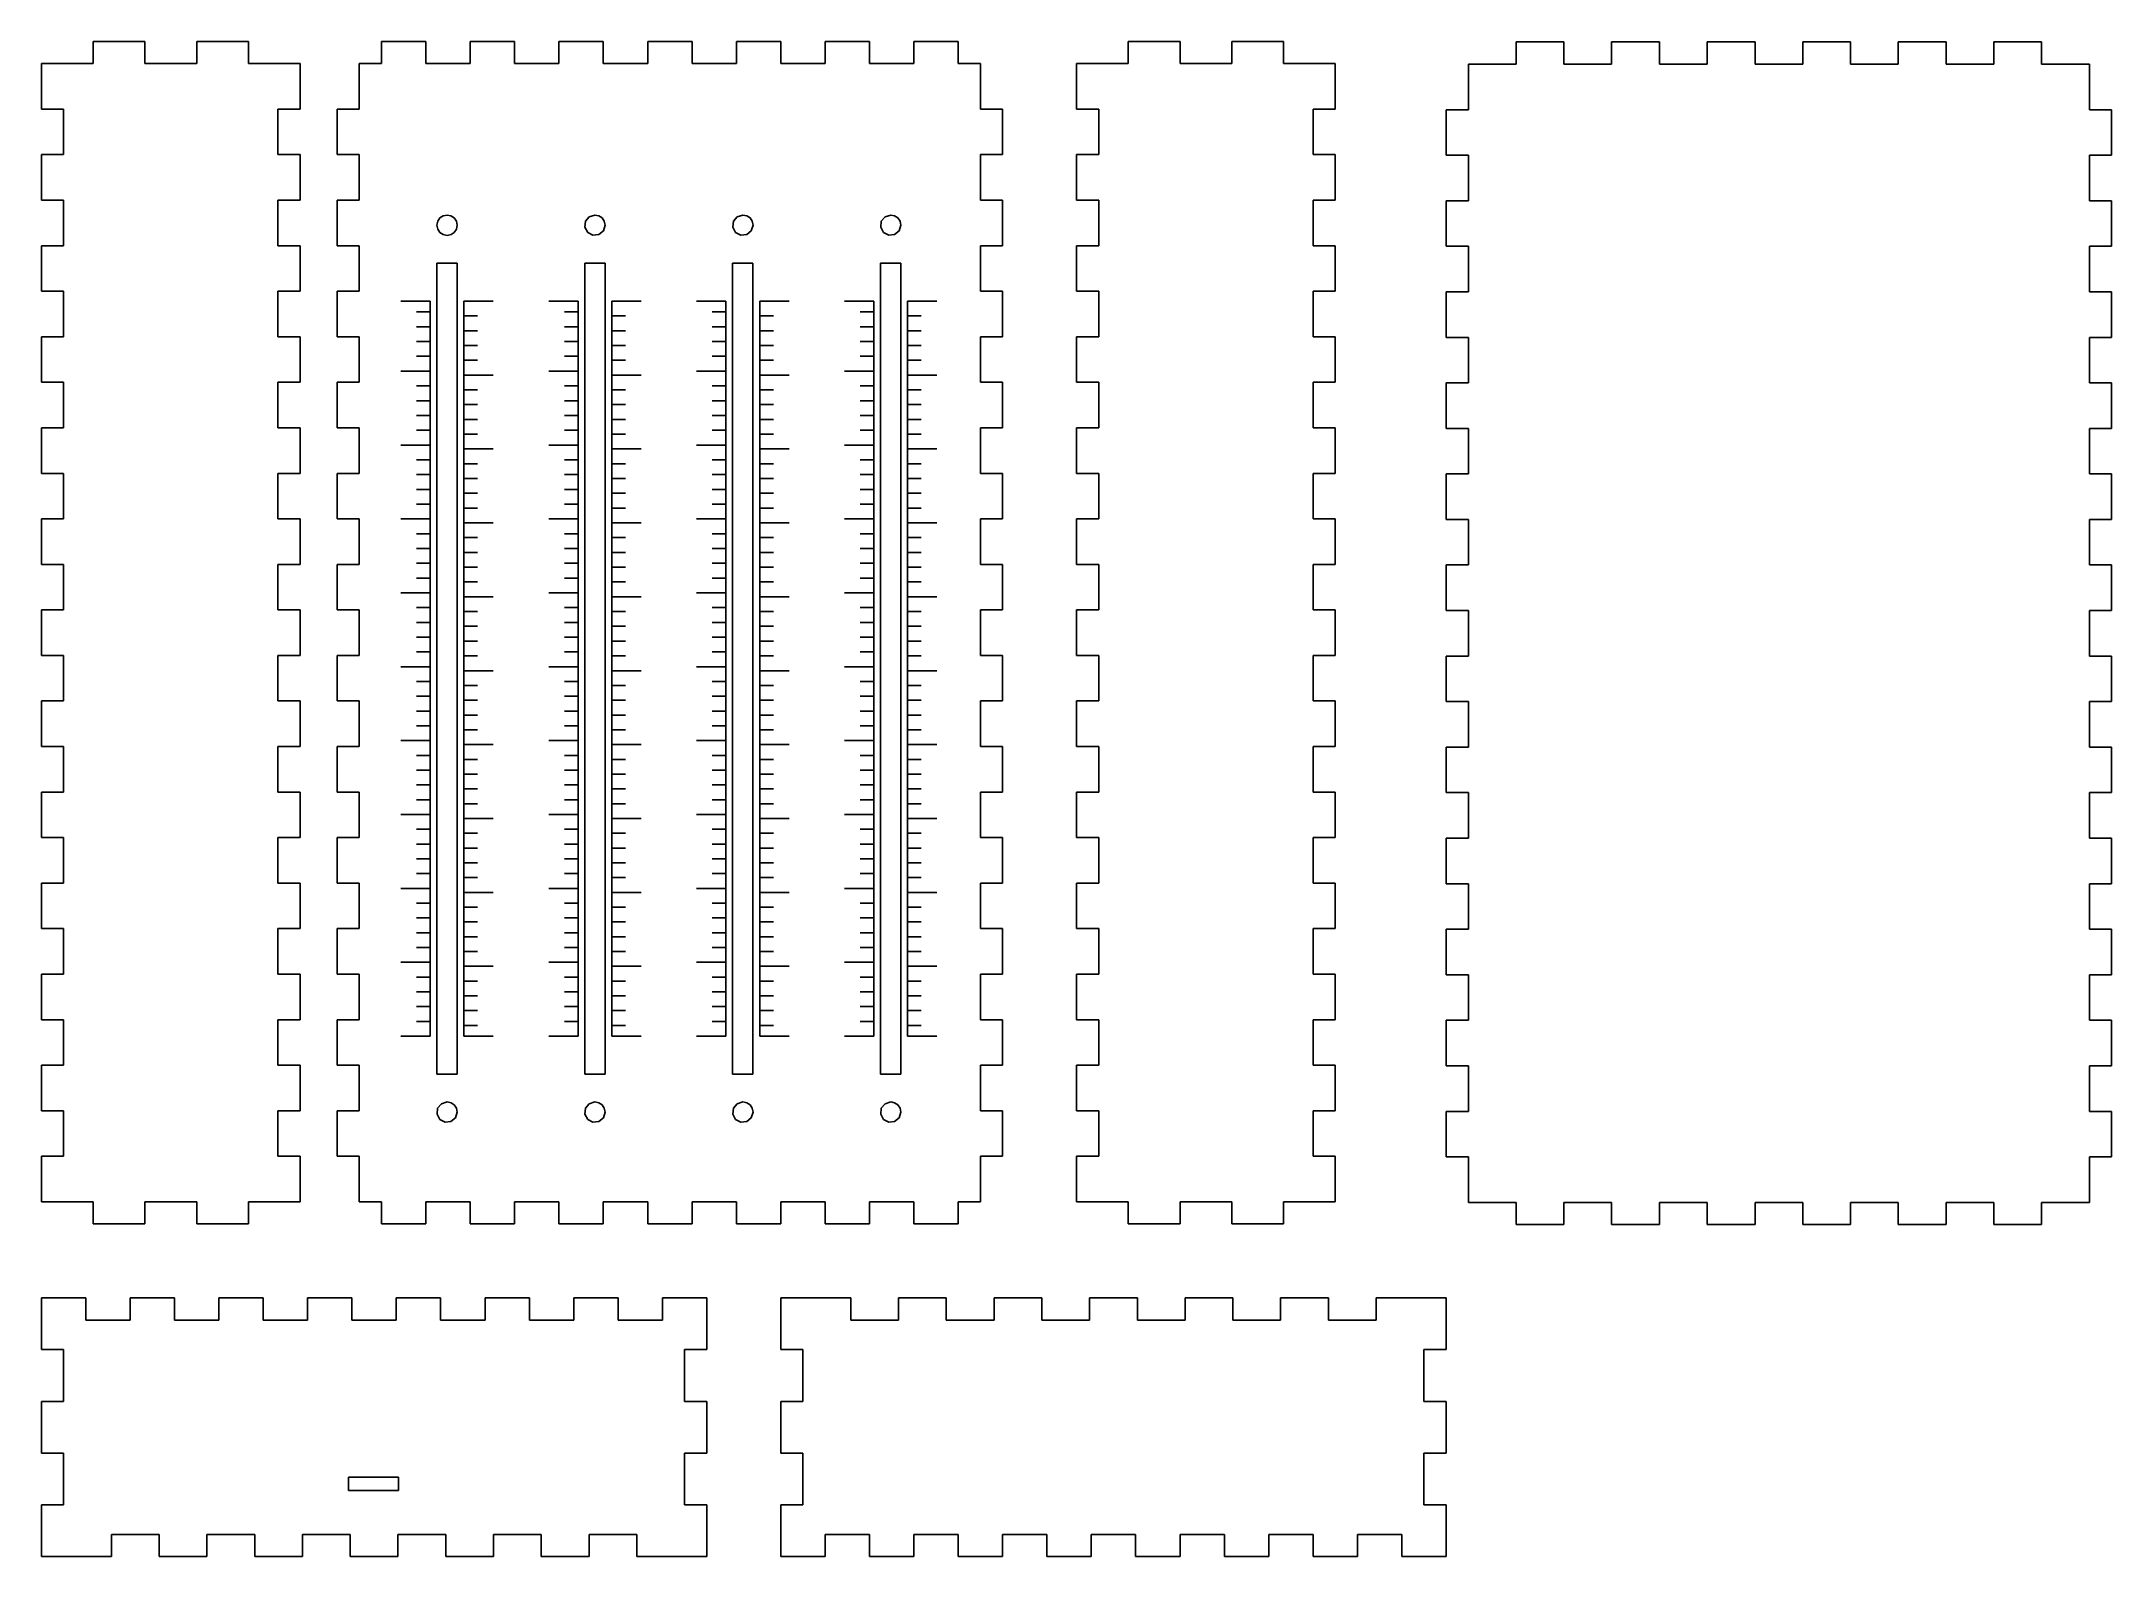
# Model space of a CAD drawing. Extents: x 0 to 280, y 5 to 210.
import ezdxf

# ---------------------------------------------------------------- set-up
doc = ezdxf.new("R2010")
doc.units = 0

msp = doc.modelspace()

# ---------------------------------------------------------------- linework, layer by layer
at = {"layer": 'Layer 1'}
for p, q in [((7.132282, 206.867713), (7.132282, 209.867708)), ((7.132282, 209.867708), (14.132275, 209.867708)), ((14.132275, 209.867708), (14.132275, 206.867713)), ((21.132265, 206.867713), (21.132265, 209.867708)), ((21.132265, 209.867708), (28.132256, 209.867708)), ((28.132256, 209.867708), (28.132256, 206.867713)), ((52.132228, 209.867708), (46.132234, 209.867708)), ((46.132234, 209.867708), (46.132234, 206.867713)), ((52.132228, 206.867713), (52.132228, 209.867708)), ((64.13221, 209.867708), (58.132219, 209.867708)), ((58.132219, 209.867708), (58.132219, 206.867713)), ((64.13221, 206.867713), (64.13221, 209.867708)), ((76.132195, 209.867708), (70.132201, 209.867708)), ((70.132201, 209.867708), (70.132201, 206.867713)), ((76.132195, 206.867713), (76.132195, 209.867708)), ((88.132179, 209.867708), (82.132188, 209.867708)), ((82.132188, 209.867708), (82.132188, 206.867713)), ((88.132179, 206.867713), (88.132179, 209.867708)), ((100.132164, 209.867708), (94.132173, 209.867708)), ((94.132173, 209.867708), (94.132173, 206.867713)), ((100.132164, 206.867713), (100.132164, 209.867708)), ((112.132149, 209.867708), (106.132158, 209.867708)), ((106.132158, 209.867708), (106.132158, 206.867713)), ((112.132149, 206.867713), (112.132149, 209.867708)), ((124.132133, 209.867708), (118.132142, 209.867708)), ((118.132142, 209.867708), (118.132142, 206.867713)), ((124.132133, 206.867713), (124.132133, 209.867708)), ((154.132102, 209.867708), (147.132109, 209.867708)), ((147.132109, 209.867708), (147.132109, 206.867713)), ((154.132102, 206.867713), (154.132102, 209.867708)), ((168.132083, 209.867708), (161.132092, 209.867708)), ((161.132092, 209.867708), (161.132092, 206.867713)), ((168.132083, 206.867713), (168.132083, 209.867708)), ((206.052036, 209.787963), (199.592044, 209.787963)), ((199.592044, 209.787963), (199.592044, 206.787968)), ((206.052036, 206.787968), (206.052036, 209.787963)), ((218.982019, 209.787963), (212.512028, 209.787963)), ((212.512028, 209.787963), (212.512028, 206.787968)), ((218.982019, 206.787968), (218.982019, 209.787963)), ((231.902007, 209.787963), (225.442012, 209.787963)), ((225.442012, 209.787963), (225.442012, 206.787968)), ((231.902007, 206.787968), (231.902007, 209.787963)), ((244.821992, 209.787963), (238.361986, 209.787963)), ((238.361986, 209.787963), (238.361986, 206.787968)), ((244.821992, 206.787968), (244.821992, 209.787963)), ((257.741976, 209.787963), (251.281971, 209.787963)), ((251.281971, 209.787963), (251.281971, 206.787968)), ((257.741976, 206.787968), (257.741976, 209.787963)), ((270.671954, 209.787963), (264.211957, 209.787963)), ((264.211957, 209.787963), (264.211957, 206.787968)), ((270.671954, 206.787968), (270.671954, 209.787963)), ((0.132292, 200.707721), (0.132292, 206.867713)), ((0.132292, 206.867713), (7.132282, 206.867713)), ((14.132275, 206.867713), (21.132265, 206.867713)), ((28.132256, 206.867713), (35.132246, 206.867713)), ((35.132246, 206.867713), (35.132246, 200.707721)), ((46.132234, 206.867713), (43.132239, 206.867713)), ((43.132239, 206.867713), (43.132239, 200.707721)), ((58.132219, 206.867713), (52.132228, 206.867713)), ((70.132201, 206.867713), (64.13221, 206.867713)), ((82.132188, 206.867713), (76.132195, 206.867713)), ((94.132173, 206.867713), (88.132179, 206.867713)), ((106.132158, 206.867713), (100.132164, 206.867713)), ((118.132142, 206.867713), (112.132149, 206.867713)), ((127.132129, 206.867713), (124.132133, 206.867713)), ((127.132129, 200.707721), (127.132129, 206.867713)), ((147.132109, 206.867713), (140.132118, 206.867713)), ((140.132118, 206.867713), (140.132118, 200.707721)), ((161.132092, 206.867713), (154.132102, 206.867713)), ((175.132073, 206.867713), (168.132083, 206.867713)), ((175.132073, 200.707721), (175.132073, 206.867713)), ((199.592044, 206.787968), (193.132051, 206.787968)), ((193.132051, 206.787968), (193.132051, 200.627975)), ((212.512028, 206.787968), (206.052036, 206.787968)), ((225.442012, 206.787968), (218.982019, 206.787968)), ((238.361986, 206.787968), (231.902007, 206.787968)), ((251.281971, 206.787968), (244.821992, 206.787968)), ((264.211957, 206.787968), (257.741976, 206.787968)), ((277.131934, 206.787968), (270.671954, 206.787968)), ((277.131934, 200.627975), (277.131934, 206.787968)), ((3.132287, 200.707721), (0.132292, 200.707721)), ((3.132287, 194.547728), (3.132287, 200.707721)), ((35.132246, 200.707721), (32.132251, 200.707721)), ((32.132251, 200.707721), (32.132251, 194.547728)), ((43.132239, 200.707721), (40.132243, 200.707721)), ((40.132243, 200.707721), (40.132243, 194.547728)), ((130.132127, 200.707721), (127.132129, 200.707721)), ((130.132127, 194.547728), (130.132127, 200.707721)), ((140.132118, 200.707721), (143.132114, 200.707721)), ((143.132114, 200.707721), (143.132114, 194.547728)), ((172.132077, 194.547728), (172.132077, 200.707721)), ((172.132077, 200.707721), (175.132073, 200.707721)), ((193.132051, 200.627975), (190.132056, 200.627975)), ((190.132056, 200.627975), (190.132056, 194.467983)), ((280.131934, 200.627975), (277.131934, 200.627975)), ((280.131934, 194.467983), (280.131934, 200.627975)), ((0.132292, 188.387736), (0.132292, 194.547728)), ((0.132292, 194.547728), (3.132287, 194.547728)), ((32.132251, 194.547728), (35.132246, 194.547728)), ((35.132246, 194.547728), (35.132246, 188.387736)), ((40.132243, 194.547728), (43.132239, 194.547728)), ((43.132239, 194.547728), (43.132239, 188.387736)), ((127.132129, 188.387736), (127.132129, 194.547728)), ((127.132129, 194.547728), (130.132127, 194.547728)), ((143.132114, 194.547728), (140.132118, 194.547728)), ((140.132118, 194.547728), (140.132118, 188.387736)), ((175.132073, 194.547728), (172.132077, 194.547728)), ((175.132073, 188.387736), (175.132073, 194.547728)), ((190.132056, 194.467983), (193.132051, 194.467983)), ((193.132051, 194.467983), (193.132051, 188.307991)), ((277.131934, 188.307991), (277.131934, 194.467983)), ((277.131934, 194.467983), (280.131934, 194.467983)), ((3.132287, 188.387736), (0.132292, 188.387736)), ((3.132287, 182.227744), (3.132287, 188.387736)), ((35.132246, 188.387736), (32.132251, 188.387736)), ((32.132251, 188.387736), (32.132251, 182.227744)), ((43.132239, 188.387736), (40.132243, 188.387736)), ((40.132243, 188.387736), (40.132243, 182.227744)), ((130.132127, 188.387736), (127.132129, 188.387736)), ((130.132127, 182.227744), (130.132127, 188.387736)), ((140.132118, 188.387736), (143.132114, 188.387736)), ((143.132114, 188.387736), (143.132114, 182.227744)), ((172.132077, 182.227744), (172.132077, 188.387736)), ((172.132077, 188.387736), (175.132073, 188.387736)), ((193.132051, 188.307991), (190.132056, 188.307991)), ((190.132056, 188.307991), (190.132056, 182.147998)), ((280.131934, 188.307991), (277.131934, 188.307991)), ((280.131934, 182.147998), (280.131934, 188.307991)), ((53.729827, 185.536578), (53.621503, 185.000031)), ((53.621503, 185.000031), (53.729827, 184.463485)), ((54.025236, 185.974727), (53.729827, 185.536578)), ((54.463385, 186.270136), (54.025236, 185.974727)), ((54.999932, 186.37846), (54.463385, 186.270136)), ((55.527434, 186.273533), (54.999932, 186.37846)), ((54.999932, 186.37846), (54.999932, 186.37846)), ((55.974628, 185.974727), (55.527434, 186.273533)), ((56.273434, 185.527533), (55.974628, 185.974727)), ((56.270037, 184.463485), (56.37836, 185.000031)), ((56.37836, 185.000031), (56.273434, 185.527533)), ((73.726404, 185.527533), (73.647964, 184.731113)), ((74.234092, 186.146153), (73.726404, 185.527533)), ((74.999906, 186.37846), (74.234092, 186.146153)), ((75.536453, 186.270136), (74.999906, 186.37846)), ((74.999906, 186.37846), (74.999906, 186.37846)), ((75.974602, 185.974727), (75.536453, 186.270136)), ((76.270011, 185.536578), (75.974602, 185.974727)), ((76.146028, 184.234217), (76.378335, 185.000031)), ((76.378335, 185.000031), (76.270011, 185.536578)), ((93.726376, 185.527533), (93.647936, 184.731113)), ((94.234064, 186.146153), (93.726376, 185.527533)), ((94.999878, 186.37846), (94.234064, 186.146153)), ((95.52738, 186.273533), (94.999878, 186.37846)), ((94.999878, 186.37846), (94.999878, 186.37846)), ((95.974574, 185.974727), (95.52738, 186.273533)), ((96.27338, 185.527533), (95.974574, 185.974727)), ((96.146, 184.234217), (96.378307, 185.000031)), ((96.378307, 185.000031), (96.27338, 185.527533)), ((113.726351, 185.527533), (113.64791, 184.731113)), ((114.234039, 186.146153), (113.726351, 185.527533)), ((114.999853, 186.37846), (114.234039, 186.146153)), ((115.527354, 186.273533), (114.999853, 186.37846)), ((114.999853, 186.37846), (114.999853, 186.37846)), ((115.974549, 185.974727), (115.527354, 186.273533)), ((116.273355, 185.527533), (115.974549, 185.974727)), ((116.145974, 184.234217), (116.378281, 185.000031)), ((116.378281, 185.000031), (116.273355, 185.527533)), ((0.132292, 176.067751), (0.132292, 182.227744)), ((0.132292, 182.227744), (3.132287, 182.227744)), ((32.132251, 182.227744), (35.132246, 182.227744)), ((35.132246, 182.227744), (35.132246, 176.067751)), ((40.132243, 182.227744), (43.132239, 182.227744)), ((43.132239, 182.227744), (43.132239, 176.067751)), ((53.729827, 184.463485), (54.025236, 184.025335)), ((54.025236, 184.025335), (54.463385, 183.729926)), ((54.463385, 183.729926), (54.999932, 183.621603)), ((54.999932, 183.621603), (55.536478, 183.729926)), ((55.536478, 183.729926), (55.974628, 184.025335)), ((55.974628, 184.025335), (56.270037, 184.463485)), ((73.647964, 184.731113), (74.02521, 184.025335)), ((74.02521, 184.025335), (74.730988, 183.648089)), ((74.730988, 183.648089), (75.527408, 183.726529)), ((75.527408, 183.726529), (76.146028, 184.234217)), ((93.647936, 184.731113), (94.025182, 184.025335)), ((94.025182, 184.025335), (94.73096, 183.648089)), ((94.73096, 183.648089), (95.52738, 183.726529)), ((95.52738, 183.726529), (96.146, 184.234217)), ((113.64791, 184.731113), (114.025157, 184.025335)), ((114.025157, 184.025335), (114.730935, 183.648089)), ((114.730935, 183.648089), (115.527354, 183.726529)), ((115.527354, 183.726529), (116.145974, 184.234217)), ((127.132129, 176.067751), (127.132129, 182.227744)), ((127.132129, 182.227744), (130.132127, 182.227744)), ((143.132114, 182.227744), (140.132118, 182.227744)), ((140.132118, 182.227744), (140.132118, 176.067751)), ((175.132073, 182.227744), (172.132077, 182.227744)), ((175.132073, 176.067751), (175.132073, 182.227744)), ((190.132056, 182.147998), (193.132051, 182.147998)), ((193.132051, 182.147998), (193.132051, 175.988006)), ((277.131934, 175.988006), (277.131934, 182.147998)), ((277.131934, 182.147998), (280.131934, 182.147998)), ((53.626384, 179.87359), (56.373485, 179.87359)), ((53.626384, 70.126623), (53.626384, 179.87359)), ((56.373485, 179.87359), (56.373485, 70.126623)), ((73.626355, 179.87359), (76.373457, 179.87359)), ((73.626355, 70.126623), (73.626355, 179.87359)), ((76.373457, 179.87359), (76.373457, 70.126623)), ((93.62633, 179.87359), (96.373432, 179.87359)), ((93.62633, 70.126623), (93.62633, 179.87359)), ((96.373432, 179.87359), (96.373432, 70.126623)), ((113.626302, 179.87359), (116.373404, 179.87359)), ((113.626302, 70.126623), (113.626302, 179.87359)), ((116.373404, 179.87359), (116.373404, 70.126623)), ((3.132287, 176.067751), (0.132292, 176.067751)), ((3.132287, 169.907759), (3.132287, 176.067751)), ((35.132246, 176.067751), (32.132251, 176.067751)), ((32.132251, 176.067751), (32.132251, 169.907759)), ((43.132239, 176.067751), (40.132243, 176.067751)), ((40.132243, 176.067751), (40.132243, 169.907759)), ((52.719894, 174.717219), (48.750234, 174.717219)), ((52.719894, 75.282761), (52.719894, 174.717219)), ((57.284426, 174.716939), (57.284426, 75.282481)), ((57.284426, 174.716939), (61.254086, 174.716939)), ((72.719894, 174.717219), (68.750234, 174.717219)), ((72.719894, 75.282761), (72.719894, 174.717219)), ((77.284406, 174.716939), (77.284406, 75.282481)), ((77.284406, 174.716939), (81.254066, 174.716939)), ((92.719894, 174.717219), (88.750234, 174.717219)), ((92.719894, 75.282761), (92.719894, 174.717219)), ((97.284506, 174.716939), (97.284506, 75.282481)), ((97.284506, 174.716939), (101.254166, 174.716939)), ((112.719894, 174.717219), (108.750234, 174.717219)), ((112.719894, 75.282761), (112.719894, 174.717219)), ((117.284306, 174.716939), (117.284306, 75.282481)), ((117.284306, 174.716939), (121.253966, 174.716939)), ((130.132127, 176.067751), (127.132129, 176.067751)), ((130.132127, 169.907759), (130.132127, 176.067751)), ((140.132118, 176.067751), (143.132114, 176.067751)), ((143.132114, 176.067751), (143.132114, 169.907759)), ((172.132077, 169.907759), (172.132077, 176.067751)), ((172.132077, 176.067751), (175.132073, 176.067751)), ((193.132051, 175.988006), (190.132056, 175.988006)), ((190.132056, 175.988006), (190.132056, 169.828014)), ((280.131934, 175.988006), (277.131934, 175.988006)), ((280.131934, 169.828014), (280.131934, 175.988006)), ((52.719894, 173.25636), (50.867386, 173.25636)), ((52.719894, 171.256899), (50.867386, 171.256899)), ((57.284426, 172.717478), (59.136934, 172.717478)), ((72.719894, 173.25636), (70.867386, 173.25636)), ((72.719894, 171.256899), (70.867386, 171.256899)), ((77.284406, 172.717478), (79.136914, 172.717478)), ((92.719894, 173.25636), (90.867386, 173.25636)), ((92.719894, 171.256899), (90.867386, 171.256899)), ((97.284506, 172.717478), (99.137014, 172.717478)), ((112.719894, 173.25636), (110.867386, 173.25636)), ((112.719894, 171.256899), (110.867386, 171.256899)), ((117.284306, 172.717478), (119.136814, 172.717478)), ((0.132292, 163.747767), (0.132292, 169.907759)), ((0.132292, 169.907759), (3.132287, 169.907759)), ((32.132251, 169.907759), (35.132246, 169.907759)), ((35.132246, 169.907759), (35.132246, 163.747767)), ((40.132243, 169.907759), (43.132239, 169.907759)), ((43.132239, 169.907759), (43.132239, 163.747767)), ((52.719894, 169.257438), (50.867386, 169.257438)), ((57.284426, 170.718016), (59.136934, 170.718016)), ((57.284426, 168.718555), (59.136934, 168.718555)), ((72.719894, 169.257438), (70.867386, 169.257438)), ((77.284406, 170.718016), (79.136914, 170.718016)), ((77.284406, 168.718555), (79.136914, 168.718555)), ((92.719894, 169.257438), (90.867386, 169.257438)), ((97.284506, 170.718016), (99.137014, 170.718016)), ((97.284506, 168.718555), (99.137014, 168.718555)), ((112.719894, 169.257438), (110.867386, 169.257438)), ((117.284306, 170.718016), (119.136814, 170.718016)), ((117.284306, 168.718555), (119.136814, 168.718555)), ((127.132129, 163.747767), (127.132129, 169.907759)), ((127.132129, 169.907759), (130.132127, 169.907759)), ((143.132114, 169.907759), (140.132118, 169.907759)), ((140.132118, 169.907759), (140.132118, 163.747767)), ((175.132073, 169.907759), (172.132077, 169.907759)), ((175.132073, 163.747767), (175.132073, 169.907759)), ((190.132056, 169.828014), (193.132051, 169.828014)), ((193.132051, 169.828014), (193.132051, 163.668022)), ((277.131934, 163.668022), (277.131934, 169.828014)), ((277.131934, 169.828014), (280.131934, 169.828014)), ((52.719894, 165.258515), (48.750234, 165.258515)), ((52.719894, 167.257976), (50.867386, 167.257976)), ((57.284426, 166.719094), (59.136934, 166.719094)), ((72.719894, 165.258515), (68.750234, 165.258515)), ((72.719894, 167.257976), (70.867386, 167.257976)), ((77.284406, 166.719094), (79.136914, 166.719094)), ((92.719894, 165.258515), (88.750234, 165.258515)), ((92.719894, 167.257976), (90.867386, 167.257976)), ((97.284506, 166.719094), (99.137014, 166.719094)), ((112.719894, 165.258515), (108.750234, 165.258515)), ((112.719894, 167.257976), (110.867386, 167.257976)), ((117.284306, 166.719094), (119.136814, 166.719094)), ((3.132287, 163.747767), (0.132292, 163.747767)), ((3.132287, 157.587775), (3.132287, 163.747767)), ((35.132246, 163.747767), (32.132251, 163.747767)), ((32.132251, 163.747767), (32.132251, 157.587775)), ((43.132239, 163.747767), (40.132243, 163.747767)), ((40.132243, 163.747767), (40.132243, 157.587775)), ((52.719894, 163.259054), (50.867386, 163.259054)), ((57.284426, 164.719633), (61.254086, 164.719633)), ((57.284426, 162.720172), (59.136934, 162.720172)), ((72.719894, 163.259054), (70.867386, 163.259054)), ((77.284406, 164.719633), (81.254066, 164.719633)), ((77.284406, 162.720172), (79.136914, 162.720172)), ((92.719894, 163.259054), (90.867386, 163.259054)), ((97.284506, 164.719633), (101.254166, 164.719633)), ((97.284506, 162.720172), (99.137014, 162.720172)), ((112.719894, 163.259054), (110.867386, 163.259054)), ((117.284306, 164.719633), (121.253966, 164.719633)), ((117.284306, 162.720172), (119.136814, 162.720172)), ((130.132127, 163.747767), (127.132129, 163.747767)), ((130.132127, 157.587775), (130.132127, 163.747767)), ((140.132118, 163.747767), (143.132114, 163.747767)), ((143.132114, 163.747767), (143.132114, 157.587775)), ((172.132077, 157.587775), (172.132077, 163.747767)), ((172.132077, 163.747767), (175.132073, 163.747767)), ((193.132051, 163.668022), (190.132056, 163.668022)), ((190.132056, 163.668022), (190.132056, 157.508029)), ((280.131934, 163.668022), (277.131934, 163.668022)), ((280.131934, 157.508029), (280.131934, 163.668022)), ((52.719894, 161.259593), (50.867386, 161.259593)), ((57.284426, 160.72071), (59.136934, 160.72071)), ((72.719894, 161.259593), (70.867386, 161.259593)), ((77.284406, 160.72071), (79.136914, 160.72071)), ((92.719894, 161.259593), (90.867386, 161.259593)), ((97.284506, 160.72071), (99.137014, 160.72071)), ((112.719894, 161.259593), (110.867386, 161.259593)), ((117.284306, 160.72071), (119.136814, 160.72071)), ((0.132292, 151.427782), (0.132292, 157.587775)), ((0.132292, 157.587775), (3.132287, 157.587775)), ((32.132251, 157.587775), (35.132246, 157.587775)), ((35.132246, 157.587775), (35.132246, 151.427782)), ((40.132243, 157.587775), (43.132239, 157.587775)), ((43.132239, 157.587775), (43.132239, 151.427782)), ((52.719894, 159.260132), (50.867386, 159.260132)), ((52.719894, 157.26067), (50.867386, 157.26067)), ((57.284426, 158.721249), (59.136934, 158.721249)), ((72.719894, 159.260132), (70.867386, 159.260132)), ((72.719894, 157.26067), (70.867386, 157.26067)), ((77.284406, 158.721249), (79.136914, 158.721249)), ((92.719894, 159.260132), (90.867386, 159.260132)), ((92.719894, 157.26067), (90.867386, 157.26067)), ((97.284506, 158.721249), (99.137014, 158.721249)), ((112.719894, 159.260132), (110.867386, 159.260132)), ((112.719894, 157.26067), (110.867386, 157.26067)), ((117.284306, 158.721249), (119.136814, 158.721249)), ((127.132129, 151.427782), (127.132129, 157.587775)), ((127.132129, 157.587775), (130.132127, 157.587775)), ((143.132114, 157.587775), (140.132118, 157.587775)), ((140.132118, 157.587775), (140.132118, 151.427782)), ((175.132073, 157.587775), (172.132077, 157.587775)), ((175.132073, 151.427782), (175.132073, 157.587775)), ((190.132056, 157.508029), (193.132051, 157.508029)), ((193.132051, 157.508029), (193.132051, 151.348037)), ((277.131934, 151.348037), (277.131934, 157.508029)), ((277.131934, 157.508029), (280.131934, 157.508029)), ((52.719894, 155.261209), (48.750234, 155.261209)), ((57.284426, 156.721788), (59.136934, 156.721788)), ((57.284426, 154.722327), (61.254086, 154.722327)), ((72.719894, 155.261209), (68.750234, 155.261209)), ((77.284406, 156.721788), (79.136914, 156.721788)), ((77.284406, 154.722327), (81.254066, 154.722327)), ((92.719894, 155.261209), (88.750234, 155.261209)), ((97.284506, 156.721788), (99.137014, 156.721788)), ((97.284506, 154.722327), (101.254166, 154.722327)), ((112.719894, 155.261209), (108.750234, 155.261209)), ((117.284306, 156.721788), (119.136814, 156.721788)), ((117.284306, 154.722327), (121.253966, 154.722327)), ((3.132287, 151.427782), (0.132292, 151.427782)), ((3.132287, 145.26779), (3.132287, 151.427782)), ((35.132246, 151.427782), (32.132251, 151.427782)), ((32.132251, 151.427782), (32.132251, 145.26779)), ((43.132239, 151.427782), (40.132243, 151.427782)), ((40.132243, 151.427782), (40.132243, 145.26779)), ((52.719894, 153.261748), (50.867386, 153.261748)), ((52.719894, 151.262287), (50.867386, 151.262287)), ((57.284426, 152.722866), (59.136934, 152.722866)), ((72.719894, 153.261748), (70.867386, 153.261748)), ((72.719894, 151.262287), (70.867386, 151.262287)), ((77.284406, 152.722866), (79.136914, 152.722866)), ((92.719894, 153.261748), (90.867386, 153.261748)), ((92.719894, 151.262287), (90.867386, 151.262287)), ((97.284506, 152.722866), (99.137014, 152.722866)), ((112.719894, 153.261748), (110.867386, 153.261748)), ((112.719894, 151.262287), (110.867386, 151.262287)), ((117.284306, 152.722866), (119.136814, 152.722866)), ((130.132127, 151.427782), (127.132129, 151.427782)), ((130.132127, 145.26779), (130.132127, 151.427782)), ((140.132118, 151.427782), (143.132114, 151.427782)), ((143.132114, 151.427782), (143.132114, 145.26779)), ((172.132077, 145.26779), (172.132077, 151.427782)), ((172.132077, 151.427782), (175.132073, 151.427782)), ((193.132051, 151.348037), (190.132056, 151.348037)), ((190.132056, 151.348037), (190.132056, 145.188045)), ((280.131934, 151.348037), (277.131934, 151.348037)), ((280.131934, 145.188045), (280.131934, 151.348037)), ((52.719894, 149.262826), (50.867386, 149.262826)), ((57.284426, 150.723404), (59.136934, 150.723404)), ((57.284426, 148.723943), (59.136934, 148.723943)), ((72.719894, 149.262826), (70.867386, 149.262826)), ((77.284406, 150.723404), (79.136914, 150.723404)), ((77.284406, 148.723943), (79.136914, 148.723943)), ((92.719894, 149.262826), (90.867386, 149.262826)), ((97.284506, 150.723404), (99.137014, 150.723404)), ((97.284506, 148.723943), (99.137014, 148.723943)), ((112.719894, 149.262826), (110.867386, 149.262826)), ((117.284306, 150.723404), (119.136814, 150.723404)), ((117.284306, 148.723943), (119.136814, 148.723943)), ((52.719894, 147.263364), (50.867386, 147.263364)), ((57.284426, 146.724482), (59.136934, 146.724482)), ((72.719894, 147.263364), (70.867386, 147.263364)), ((77.284406, 146.724482), (79.136914, 146.724482)), ((92.719894, 147.263364), (90.867386, 147.263364)), ((97.284506, 146.724482), (99.137014, 146.724482)), ((112.719894, 147.263364), (110.867386, 147.263364)), ((117.284306, 146.724482), (119.136814, 146.724482)), ((0.132292, 139.107798), (0.132292, 145.26779)), ((0.132292, 145.26779), (3.132287, 145.26779)), ((32.132251, 145.26779), (35.132246, 145.26779)), ((35.132246, 145.26779), (35.132246, 139.107798)), ((40.132243, 145.26779), (43.132239, 145.26779)), ((43.132239, 145.26779), (43.132239, 139.107798)), ((52.719894, 145.263903), (48.750234, 145.263903)), ((52.719894, 143.264442), (50.867386, 143.264442)), ((57.284426, 144.725021), (61.254086, 144.725021)), ((72.719894, 145.263903), (68.750234, 145.263903)), ((72.719894, 143.264442), (70.867386, 143.264442)), ((77.284406, 144.725021), (81.254066, 144.725021)), ((92.719894, 145.263903), (88.750234, 145.263903)), ((92.719894, 143.264442), (90.867386, 143.264442)), ((97.284506, 144.725021), (101.254166, 144.725021)), ((112.719894, 145.263903), (108.750234, 145.263903)), ((112.719894, 143.264442), (110.867386, 143.264442)), ((117.284306, 144.725021), (121.253966, 144.725021)), ((127.132129, 139.107798), (127.132129, 145.26779)), ((127.132129, 145.26779), (130.132127, 145.26779)), ((143.132114, 145.26779), (140.132118, 145.26779)), ((140.132118, 145.26779), (140.132118, 139.107798)), ((175.132073, 145.26779), (172.132077, 145.26779)), ((175.132073, 139.107798), (175.132073, 145.26779)), ((190.132056, 145.188045), (193.132051, 145.188045)), ((193.132051, 145.188045), (193.132051, 139.028052)), ((277.131934, 139.028052), (277.131934, 145.188045)), ((277.131934, 145.188045), (280.131934, 145.188045)), ((52.719894, 141.264981), (50.867386, 141.264981)), ((57.284426, 142.72556), (59.136934, 142.72556)), ((57.284426, 140.726098), (59.136934, 140.726098)), ((72.719894, 141.264981), (70.867386, 141.264981)), ((77.284406, 142.72556), (79.136914, 142.72556)), ((77.284406, 140.726098), (79.136914, 140.726098)), ((92.719894, 141.264981), (90.867386, 141.264981)), ((97.284506, 142.72556), (99.137014, 142.72556)), ((97.284506, 140.726098), (99.137014, 140.726098)), ((112.719894, 141.264981), (110.867386, 141.264981)), ((117.284306, 142.72556), (119.136814, 142.72556)), ((117.284306, 140.726098), (119.136814, 140.726098)), ((3.132287, 139.107798), (0.132292, 139.107798)), ((3.132287, 132.947805), (3.132287, 139.107798)), ((35.132246, 139.107798), (32.132251, 139.107798)), ((32.132251, 139.107798), (32.132251, 132.947805)), ((43.132239, 139.107798), (40.132243, 139.107798)), ((40.132243, 139.107798), (40.132243, 132.947805)), ((52.719894, 139.26552), (50.867386, 139.26552)), ((52.719894, 137.266058), (50.867386, 137.266058)), ((57.284426, 138.726637), (59.136934, 138.726637)), ((72.719894, 139.26552), (70.867386, 139.26552)), ((72.719894, 137.266058), (70.867386, 137.266058)), ((77.284406, 138.726637), (79.136914, 138.726637)), ((92.719894, 139.26552), (90.867386, 139.26552)), ((92.719894, 137.266058), (90.867386, 137.266058)), ((97.284506, 138.726637), (99.137014, 138.726637)), ((112.719894, 139.26552), (110.867386, 139.26552)), ((112.719894, 137.266058), (110.867386, 137.266058)), ((117.284306, 138.726637), (119.136814, 138.726637)), ((130.132127, 139.107798), (127.132129, 139.107798)), ((130.132127, 132.947805), (130.132127, 139.107798)), ((140.132118, 139.107798), (143.132114, 139.107798)), ((143.132114, 139.107798), (143.132114, 132.947805)), ((172.132077, 132.947805), (172.132077, 139.107798)), ((172.132077, 139.107798), (175.132073, 139.107798)), ((193.132051, 139.028052), (190.132056, 139.028052)), ((190.132056, 139.028052), (190.132056, 132.86806)), ((280.131934, 139.028052), (277.131934, 139.028052)), ((280.131934, 132.86806), (280.131934, 139.028052)), ((52.719894, 135.266597), (48.750234, 135.266597)), ((57.284426, 136.727176), (59.136934, 136.727176)), ((57.284426, 134.727715), (61.254086, 134.727715)), ((72.719894, 135.266597), (68.750234, 135.266597)), ((77.284406, 136.727176), (79.136914, 136.727176)), ((77.284406, 134.727715), (81.254066, 134.727715)), ((92.719894, 135.266597), (88.750234, 135.266597)), ((97.284506, 136.727176), (99.137014, 136.727176)), ((97.284506, 134.727715), (101.254166, 134.727715)), ((112.719894, 135.266597), (108.750234, 135.266597)), ((117.284306, 136.727176), (119.136814, 136.727176)), ((117.284306, 134.727715), (121.253966, 134.727715)), ((0.132292, 126.787813), (0.132292, 132.947805)), ((0.132292, 132.947805), (3.132287, 132.947805)), ((32.132251, 132.947805), (35.132246, 132.947805)), ((35.132246, 132.947805), (35.132246, 126.787813)), ((40.132243, 132.947805), (43.132239, 132.947805)), ((43.132239, 132.947805), (43.132239, 126.787813)), ((52.719894, 133.267136), (50.867386, 133.267136)), ((57.284426, 132.728254), (59.136934, 132.728254)), ((72.719894, 133.267136), (70.867386, 133.267136)), ((77.284406, 132.728254), (79.136914, 132.728254)), ((92.719894, 133.267136), (90.867386, 133.267136)), ((97.284506, 132.728254), (99.137014, 132.728254)), ((112.719894, 133.267136), (110.867386, 133.267136)), ((117.284306, 132.728254), (119.136814, 132.728254)), ((127.132129, 126.787813), (127.132129, 132.947805)), ((127.132129, 132.947805), (130.132127, 132.947805)), ((143.132114, 132.947805), (140.132118, 132.947805)), ((140.132118, 132.947805), (140.132118, 126.787813)), ((175.132073, 132.947805), (172.132077, 132.947805)), ((175.132073, 126.787813), (175.132073, 132.947805)), ((190.132056, 132.86806), (193.132051, 132.86806)), ((193.132051, 132.86806), (193.132051, 126.708068)), ((277.131934, 126.708068), (277.131934, 132.86806)), ((277.131934, 132.86806), (280.131934, 132.86806)), ((52.719894, 131.267675), (50.867386, 131.267675)), ((52.719894, 129.268214), (50.867386, 129.268214)), ((57.284426, 130.728792), (59.136934, 130.728792)), ((72.719894, 131.267675), (70.867386, 131.267675)), ((72.719894, 129.268214), (70.867386, 129.268214)), ((77.284406, 130.728792), (79.136914, 130.728792)), ((92.719894, 131.267675), (90.867386, 131.267675)), ((92.719894, 129.268214), (90.867386, 129.268214)), ((97.284506, 130.728792), (99.137014, 130.728792)), ((112.719894, 131.267675), (110.867386, 131.267675)), ((112.719894, 129.268214), (110.867386, 129.268214)), ((117.284306, 130.728792), (119.136814, 130.728792)), ((3.132287, 126.787813), (0.132292, 126.787813)), ((3.132287, 120.627821), (3.132287, 126.787813)), ((35.132246, 126.787813), (32.132251, 126.787813)), ((32.132251, 126.787813), (32.132251, 120.627821)), ((43.132239, 126.787813), (40.132243, 126.787813)), ((40.132243, 126.787813), (40.132243, 120.627821)), ((52.719894, 127.268752), (50.867386, 127.268752)), ((57.284426, 128.729331), (59.136934, 128.729331)), ((57.284426, 126.72987), (59.136934, 126.72987)), ((72.719894, 127.268752), (70.867386, 127.268752)), ((77.284406, 128.729331), (79.136914, 128.729331)), ((77.284406, 126.72987), (79.136914, 126.72987)), ((92.719894, 127.268752), (90.867386, 127.268752)), ((97.284506, 128.729331), (99.137014, 128.729331)), ((97.284506, 126.72987), (99.137014, 126.72987)), ((112.719894, 127.268752), (110.867386, 127.268752)), ((117.284306, 128.729331), (119.136814, 128.729331)), ((117.284306, 126.72987), (119.136814, 126.72987)), ((130.132127, 126.787813), (127.132129, 126.787813)), ((130.132127, 120.627821), (130.132127, 126.787813)), ((140.132118, 126.787813), (143.132114, 126.787813)), ((143.132114, 126.787813), (143.132114, 120.627821)), ((172.132077, 120.627821), (172.132077, 126.787813)), ((172.132077, 126.787813), (175.132073, 126.787813)), ((193.132051, 126.708068), (190.132056, 126.708068)), ((190.132056, 126.708068), (190.132056, 120.548075)), ((280.131934, 126.708068), (277.131934, 126.708068)), ((280.131934, 120.548075), (280.131934, 126.708068)), ((52.719894, 125.269291), (48.750234, 125.269291)), ((52.719894, 123.26983), (50.867386, 123.26983)), ((57.284426, 124.730409), (61.254086, 124.730409)), ((72.719894, 125.269291), (68.750234, 125.269291)), ((72.719894, 123.26983), (70.867386, 123.26983)), ((77.284406, 124.730409), (81.254066, 124.730409)), ((92.719894, 125.269291), (88.750234, 125.269291)), ((92.719894, 123.26983), (90.867386, 123.26983)), ((97.284506, 124.730409), (101.254166, 124.730409)), ((112.719894, 125.269291), (108.750234, 125.269291)), ((112.719894, 123.26983), (110.867386, 123.26983)), ((117.284306, 124.730409), (121.253966, 124.730409)), ((0.132292, 114.467828), (0.132292, 120.627821)), ((0.132292, 120.627821), (3.132287, 120.627821)), ((32.132251, 120.627821), (35.132246, 120.627821)), ((35.132246, 120.627821), (35.132246, 114.467828)), ((40.132243, 120.627821), (43.132239, 120.627821)), ((43.132239, 120.627821), (43.132239, 114.467828)), ((52.719894, 121.270369), (50.867386, 121.270369)), ((57.284426, 122.730948), (59.136934, 122.730948)), ((57.284426, 120.731486), (59.136934, 120.731486)), ((72.719894, 121.270369), (70.867386, 121.270369)), ((77.284406, 122.730948), (79.136914, 122.730948)), ((77.284406, 120.731486), (79.136914, 120.731486)), ((92.719894, 121.270369), (90.867386, 121.270369)), ((97.284506, 122.730948), (99.137014, 122.730948)), ((97.284506, 120.731486), (99.137014, 120.731486)), ((112.719894, 121.270369), (110.867386, 121.270369)), ((117.284306, 122.730948), (119.136814, 122.730948)), ((117.284306, 120.731486), (119.136814, 120.731486)), ((127.132129, 114.467828), (127.132129, 120.627821)), ((127.132129, 120.627821), (130.132127, 120.627821)), ((143.132114, 120.627821), (140.132118, 120.627821)), ((140.132118, 120.627821), (140.132118, 114.467828)), ((175.132073, 120.627821), (172.132077, 120.627821)), ((175.132073, 114.467828), (175.132073, 120.627821)), ((190.132056, 120.548075), (193.132051, 120.548075)), ((193.132051, 120.548075), (193.132051, 114.388083)), ((277.131934, 114.388083), (277.131934, 120.548075)), ((277.131934, 120.548075), (280.131934, 120.548075)), ((52.719894, 119.270908), (50.867386, 119.270908)), ((57.284426, 118.732025), (59.136934, 118.732025)), ((72.719894, 119.270908), (70.867386, 119.270908)), ((77.284406, 118.732025), (79.136914, 118.732025)), ((92.719894, 119.270908), (90.867386, 119.270908)), ((97.284506, 118.732025), (99.137014, 118.732025)), ((112.719894, 119.270908), (110.867386, 119.270908)), ((117.284306, 118.732025), (119.136814, 118.732025)), ((52.719894, 115.271985), (48.750234, 115.271985)), ((52.719894, 117.271446), (50.867386, 117.271446)), ((57.284426, 116.732564), (59.136934, 116.732564)), ((72.719894, 115.271985), (68.750234, 115.271985)), ((72.719894, 117.271446), (70.867386, 117.271446)), ((77.284406, 116.732564), (79.136914, 116.732564)), ((92.719894, 115.271985), (88.750234, 115.271985)), ((92.719894, 117.271446), (90.867386, 117.271446)), ((97.284506, 116.732564), (99.137014, 116.732564)), ((112.719894, 115.271985), (108.750234, 115.271985)), ((112.719894, 117.271446), (110.867386, 117.271446)), ((117.284306, 116.732564), (119.136814, 116.732564)), ((3.132287, 114.467828), (0.132292, 114.467828)), ((3.132287, 108.307836), (3.132287, 114.467828)), ((35.132246, 114.467828), (32.132251, 114.467828)), ((32.132251, 114.467828), (32.132251, 108.307836)), ((43.132239, 114.467828), (40.132243, 114.467828)), ((40.132243, 114.467828), (40.132243, 108.307836)), ((52.719894, 113.272524), (50.867386, 113.272524)), ((57.284426, 114.733103), (61.254086, 114.733103)), ((57.284426, 112.733642), (59.136934, 112.733642)), ((72.719894, 113.272524), (70.867386, 113.272524)), ((77.284406, 114.733103), (81.254066, 114.733103)), ((77.284406, 112.733642), (79.136914, 112.733642)), ((92.719894, 113.272524), (90.867386, 113.272524)), ((97.284506, 114.733103), (101.254166, 114.733103)), ((97.284506, 112.733642), (99.137014, 112.733642)), ((112.719894, 113.272524), (110.867386, 113.272524)), ((117.284306, 114.733103), (121.253966, 114.733103)), ((117.284306, 112.733642), (119.136814, 112.733642)), ((130.132127, 114.467828), (127.132129, 114.467828)), ((130.132127, 108.307836), (130.132127, 114.467828)), ((140.132118, 114.467828), (143.132114, 114.467828)), ((143.132114, 114.467828), (143.132114, 108.307836)), ((172.132077, 108.307836), (172.132077, 114.467828)), ((172.132077, 114.467828), (175.132073, 114.467828)), ((193.132051, 114.388083), (190.132056, 114.388083)), ((190.132056, 114.388083), (190.132056, 108.228091)), ((280.131934, 114.388083), (277.131934, 114.388083)), ((280.131934, 108.228091), (280.131934, 114.388083)), ((52.719894, 111.273063), (50.867386, 111.273063)), ((52.719894, 109.273602), (50.867386, 109.273602)), ((57.284426, 110.73418), (59.136934, 110.73418)), ((72.719894, 111.273063), (70.867386, 111.273063)), ((72.719894, 109.273602), (70.867386, 109.273602)), ((77.284406, 110.73418), (79.136914, 110.73418)), ((92.719894, 111.273063), (90.867386, 111.273063)), ((92.719894, 109.273602), (90.867386, 109.273602)), ((97.284506, 110.73418), (99.137014, 110.73418)), ((112.719894, 111.273063), (110.867386, 111.273063)), ((112.719894, 109.273602), (110.867386, 109.273602)), ((117.284306, 110.73418), (119.136814, 110.73418)), ((0.132292, 102.147844), (0.132292, 108.307836)), ((0.132292, 108.307836), (3.132287, 108.307836)), ((32.132251, 108.307836), (35.132246, 108.307836)), ((35.132246, 108.307836), (35.132246, 102.147844)), ((40.132243, 108.307836), (43.132239, 108.307836)), ((43.132239, 108.307836), (43.132239, 102.147844)), ((52.719894, 107.27414), (50.867386, 107.27414)), ((57.284426, 108.734719), (59.136934, 108.734719)), ((57.284426, 106.735258), (59.136934, 106.735258)), ((72.719894, 107.27414), (70.867386, 107.27414)), ((77.284406, 108.734719), (79.136914, 108.734719)), ((77.284406, 106.735258), (79.136914, 106.735258)), ((92.719894, 107.27414), (90.867386, 107.27414)), ((97.284506, 108.734719), (99.137014, 108.734719)), ((97.284506, 106.735258), (99.137014, 106.735258)), ((112.719894, 107.27414), (110.867386, 107.27414)), ((117.284306, 108.734719), (119.136814, 108.734719)), ((117.284306, 106.735258), (119.136814, 106.735258)), ((127.132129, 102.147844), (127.132129, 108.307836)), ((127.132129, 108.307836), (130.132127, 108.307836)), ((143.132114, 108.307836), (140.132118, 108.307836)), ((140.132118, 108.307836), (140.132118, 102.147844)), ((175.132073, 108.307836), (172.132077, 108.307836)), ((175.132073, 102.147844), (175.132073, 108.307836)), ((190.132056, 108.228091), (193.132051, 108.228091)), ((193.132051, 108.228091), (193.132051, 102.068099)), ((277.131934, 102.068099), (277.131934, 108.228091)), ((277.131934, 108.228091), (280.131934, 108.228091)), ((52.719894, 105.274679), (48.750234, 105.274679)), ((57.284426, 104.735797), (61.254086, 104.735797)), ((72.719894, 105.274679), (68.750234, 105.274679)), ((77.284406, 104.735797), (81.254066, 104.735797)), ((92.719894, 105.274679), (88.750234, 105.274679)), ((97.284506, 104.735797), (101.254166, 104.735797)), ((112.719894, 105.274679), (108.750234, 105.274679)), ((117.284306, 104.735797), (121.253966, 104.735797)), ((3.132287, 102.147844), (0.132292, 102.147844)), ((3.132287, 95.987852), (3.132287, 102.147844)), ((35.132246, 102.147844), (32.132251, 102.147844)), ((32.132251, 102.147844), (32.132251, 95.987852)), ((43.132239, 102.147844), (40.132243, 102.147844)), ((40.132243, 102.147844), (40.132243, 95.987852)), ((52.719894, 103.275218), (50.867386, 103.275218)), ((52.719894, 101.275757), (50.867386, 101.275757)), ((57.284426, 102.736336), (59.136934, 102.736336)), ((72.719894, 103.275218), (70.867386, 103.275218)), ((72.719894, 101.275757), (70.867386, 101.275757)), ((77.284406, 102.736336), (79.136914, 102.736336)), ((92.719894, 103.275218), (90.867386, 103.275218)), ((92.719894, 101.275757), (90.867386, 101.275757)), ((97.284506, 102.736336), (99.137014, 102.736336)), ((112.719894, 103.275218), (110.867386, 103.275218)), ((112.719894, 101.275757), (110.867386, 101.275757)), ((117.284306, 102.736336), (119.136814, 102.736336)), ((130.132127, 102.147844), (127.132129, 102.147844)), ((130.132127, 95.987852), (130.132127, 102.147844)), ((140.132118, 102.147844), (143.132114, 102.147844)), ((143.132114, 102.147844), (143.132114, 95.987852)), ((172.132077, 95.987852), (172.132077, 102.147844)), ((172.132077, 102.147844), (175.132073, 102.147844)), ((193.132051, 102.068099), (190.132056, 102.068099)), ((190.132056, 102.068099), (190.132056, 95.908106)), ((280.131934, 102.068099), (277.131934, 102.068099)), ((280.131934, 95.908106), (280.131934, 102.068099)), ((52.719894, 99.276296), (50.867386, 99.276296)), ((57.284426, 100.736874), (59.136934, 100.736874)), ((57.284426, 98.737413), (59.136934, 98.737413)), ((72.719894, 99.276296), (70.867386, 99.276296)), ((77.284406, 100.736874), (79.136914, 100.736874)), ((77.284406, 98.737413), (79.136914, 98.737413)), ((92.719894, 99.276296), (90.867386, 99.276296)), ((97.284506, 100.736874), (99.137014, 100.736874)), ((97.284506, 98.737413), (99.137014, 98.737413)), ((112.719894, 99.276296), (110.867386, 99.276296)), ((117.284306, 100.736874), (119.136814, 100.736874)), ((117.284306, 98.737413), (119.136814, 98.737413)), ((0.132292, 89.827859), (0.132292, 95.987852)), ((0.132292, 95.987852), (3.132287, 95.987852)), ((32.132251, 95.987852), (35.132246, 95.987852)), ((35.132246, 95.987852), (35.132246, 89.827859)), ((40.132243, 95.987852), (43.132239, 95.987852)), ((43.132239, 95.987852), (43.132239, 89.827859)), ((52.719894, 95.277373), (48.750234, 95.277373)), ((52.719894, 97.276834), (50.867386, 97.276834)), ((57.284426, 96.737952), (59.136934, 96.737952)), ((72.719894, 95.277373), (68.750234, 95.277373)), ((72.719894, 97.276834), (70.867386, 97.276834)), ((77.284406, 96.737952), (79.136914, 96.737952)), ((92.719894, 95.277373), (88.750234, 95.277373)), ((92.719894, 97.276834), (90.867386, 97.276834)), ((97.284506, 96.737952), (99.137014, 96.737952)), ((112.719894, 95.277373), (108.750234, 95.277373)), ((112.719894, 97.276834), (110.867386, 97.276834)), ((117.284306, 96.737952), (119.136814, 96.737952)), ((127.132129, 89.827859), (127.132129, 95.987852)), ((127.132129, 95.987852), (130.132127, 95.987852)), ((143.132114, 95.987852), (140.132118, 95.987852)), ((140.132118, 95.987852), (140.132118, 89.827859)), ((175.132073, 95.987852), (172.132077, 95.987852)), ((175.132073, 89.827859), (175.132073, 95.987852)), ((190.132056, 95.908106), (193.132051, 95.908106)), ((193.132051, 95.908106), (193.132051, 89.748114)), ((277.131934, 89.748114), (277.131934, 95.908106)), ((277.131934, 95.908106), (280.131934, 95.908106)), ((52.719894, 93.277912), (50.867386, 93.277912)), ((57.284426, 94.738491), (61.254086, 94.738491)), ((57.284426, 92.73903), (59.136934, 92.73903)), ((72.719894, 93.277912), (70.867386, 93.277912)), ((77.284406, 94.738491), (81.254066, 94.738491)), ((77.284406, 92.73903), (79.136914, 92.73903)), ((92.719894, 93.277912), (90.867386, 93.277912)), ((97.284506, 94.738491), (101.254166, 94.738491)), ((97.284506, 92.73903), (99.137014, 92.73903)), ((112.719894, 93.277912), (110.867386, 93.277912)), ((117.284306, 94.738491), (121.253966, 94.738491)), ((117.284306, 92.73903), (119.136814, 92.73903)), ((3.132287, 89.827859), (0.132292, 89.827859)), ((3.132287, 83.667867), (3.132287, 89.827859)), ((35.132246, 89.827859), (32.132251, 89.827859)), ((32.132251, 89.827859), (32.132251, 83.667867)), ((43.132239, 89.827859), (40.132243, 89.827859)), ((40.132243, 89.827859), (40.132243, 83.667867)), ((52.719894, 91.278451), (50.867386, 91.278451)), ((57.284426, 90.739568), (59.136934, 90.739568)), ((72.719894, 91.278451), (70.867386, 91.278451)), ((77.284406, 90.739568), (79.136914, 90.739568)), ((92.719894, 91.278451), (90.867386, 91.278451)), ((97.284506, 90.739568), (99.137014, 90.739568)), ((112.719894, 91.278451), (110.867386, 91.278451)), ((117.284306, 90.739568), (119.136814, 90.739568)), ((130.132127, 89.827859), (127.132129, 89.827859)), ((130.132127, 83.667867), (130.132127, 89.827859)), ((140.132118, 89.827859), (143.132114, 89.827859)), ((143.132114, 89.827859), (143.132114, 83.667867)), ((172.132077, 83.667867), (172.132077, 89.827859)), ((172.132077, 89.827859), (175.132073, 89.827859)), ((193.132051, 89.748114), (190.132056, 89.748114)), ((190.132056, 89.748114), (190.132056, 83.588122)), ((280.131934, 89.748114), (277.131934, 89.748114)), ((280.131934, 83.588122), (280.131934, 89.748114)), ((52.719894, 89.27899), (50.867386, 89.27899)), ((52.719894, 87.279528), (50.867386, 87.279528)), ((57.284426, 88.740107), (59.136934, 88.740107)), ((72.719894, 89.27899), (70.867386, 89.27899)), ((72.719894, 87.279528), (70.867386, 87.279528)), ((77.284406, 88.740107), (79.136914, 88.740107)), ((92.719894, 89.27899), (90.867386, 89.27899)), ((92.719894, 87.279528), (90.867386, 87.279528)), ((97.284506, 88.740107), (99.137014, 88.740107)), ((112.719894, 89.27899), (110.867386, 89.27899)), ((112.719894, 87.279528), (110.867386, 87.279528)), ((117.284306, 88.740107), (119.136814, 88.740107)), ((52.719894, 85.280067), (48.750234, 85.280067)), ((57.284426, 86.740646), (59.136934, 86.740646)), ((57.284426, 84.741185), (61.254086, 84.741185)), ((72.719894, 85.280067), (68.750234, 85.280067)), ((77.284406, 86.740646), (79.136914, 86.740646)), ((77.284406, 84.741185), (81.254066, 84.741185)), ((92.719894, 85.280067), (88.750234, 85.280067)), ((97.284506, 86.740646), (99.137014, 86.740646)), ((97.284506, 84.741185), (101.254166, 84.741185)), ((112.719894, 85.280067), (108.750234, 85.280067)), ((117.284306, 86.740646), (119.136814, 86.740646)), ((117.284306, 84.741185), (121.253966, 84.741185)), ((0.132292, 77.507875), (0.132292, 83.667867)), ((0.132292, 83.667867), (3.132287, 83.667867)), ((32.132251, 83.667867), (35.132246, 83.667867)), ((35.132246, 83.667867), (35.132246, 77.507875)), ((40.132243, 83.667867), (43.132239, 83.667867)), ((43.132239, 83.667867), (43.132239, 77.507875)), ((52.719894, 83.280606), (50.867386, 83.280606)), ((52.719894, 81.281145), (50.867386, 81.281145)), ((57.284426, 82.741724), (59.136934, 82.741724)), ((72.719894, 83.280606), (70.867386, 83.280606)), ((72.719894, 81.281145), (70.867386, 81.281145)), ((77.284406, 82.741724), (79.136914, 82.741724)), ((92.719894, 83.280606), (90.867386, 83.280606)), ((92.719894, 81.281145), (90.867386, 81.281145)), ((97.284506, 82.741724), (99.137014, 82.741724)), ((112.719894, 83.280606), (110.867386, 83.280606)), ((112.719894, 81.281145), (110.867386, 81.281145)), ((117.284306, 82.741724), (119.136814, 82.741724)), ((127.132129, 77.507875), (127.132129, 83.667867)), ((127.132129, 83.667867), (130.132127, 83.667867)), ((143.132114, 83.667867), (140.132118, 83.667867)), ((140.132118, 83.667867), (140.132118, 77.507875)), ((175.132073, 83.667867), (172.132077, 83.667867)), ((175.132073, 77.507875), (175.132073, 83.667867)), ((190.132056, 83.588122), (193.132051, 83.588122)), ((193.132051, 83.588122), (193.132051, 77.428129)), ((277.131934, 77.428129), (277.131934, 83.588122)), ((277.131934, 83.588122), (280.131934, 83.588122)), ((52.719894, 79.281684), (50.867386, 79.281684)), ((57.284426, 80.742262), (59.136934, 80.742262)), ((57.284426, 78.742801), (59.136934, 78.742801)), ((72.719894, 79.281684), (70.867386, 79.281684)), ((77.284406, 80.742262), (79.136914, 80.742262)), ((77.284406, 78.742801), (79.136914, 78.742801)), ((92.719894, 79.281684), (90.867386, 79.281684)), ((97.284506, 80.742262), (99.137014, 80.742262)), ((97.284506, 78.742801), (99.137014, 78.742801)), ((112.719894, 79.281684), (110.867386, 79.281684)), ((117.284306, 80.742262), (119.136814, 80.742262)), ((117.284306, 78.742801), (119.136814, 78.742801)), ((3.132287, 77.507875), (0.132292, 77.507875)), ((3.132287, 71.347882), (3.132287, 77.507875)), ((35.132246, 77.507875), (32.132251, 77.507875)), ((32.132251, 77.507875), (32.132251, 71.347882)), ((43.132239, 77.507875), (40.132243, 77.507875)), ((40.132243, 77.507875), (40.132243, 71.347882)), ((52.719894, 77.282222), (50.867386, 77.282222)), ((57.284426, 76.74334), (59.136934, 76.74334)), ((72.719894, 77.282222), (70.867386, 77.282222)), ((77.284406, 76.74334), (79.136914, 76.74334)), ((92.719894, 77.282222), (90.867386, 77.282222)), ((97.284506, 76.74334), (99.137014, 76.74334)), ((112.719894, 77.282222), (110.867386, 77.282222)), ((117.284306, 76.74334), (119.136814, 76.74334)), ((130.132127, 77.507875), (127.132129, 77.507875)), ((130.132127, 71.347882), (130.132127, 77.507875)), ((140.132118, 77.507875), (143.132114, 77.507875)), ((143.132114, 77.507875), (143.132114, 71.347882)), ((172.132077, 71.347882), (172.132077, 77.507875)), ((172.132077, 77.507875), (175.132073, 77.507875)), ((193.132051, 77.428129), (190.132056, 77.428129)), ((190.132056, 77.428129), (190.132056, 71.268137)), ((280.131934, 77.428129), (277.131934, 77.428129)), ((280.131934, 71.268137), (280.131934, 77.428129)), ((52.719894, 75.282761), (48.750234, 75.282761)), ((57.284426, 75.282481), (61.254086, 75.282481)), ((72.719894, 75.282761), (68.750234, 75.282761)), ((77.284406, 75.282481), (81.254066, 75.282481)), ((92.719894, 75.282761), (88.750234, 75.282761)), ((97.284506, 75.282481), (101.254166, 75.282481)), ((112.719894, 75.282761), (108.750234, 75.282761)), ((117.284306, 75.282481), (121.253966, 75.282481)), ((0.132292, 65.18789), (0.132292, 71.347882)), ((0.132292, 71.347882), (3.132287, 71.347882)), ((32.132251, 71.347882), (35.132246, 71.347882)), ((35.132246, 71.347882), (35.132246, 65.18789)), ((40.132243, 71.347882), (43.132239, 71.347882)), ((43.132239, 71.347882), (43.132239, 65.18789)), ((56.373485, 70.126623), (53.626384, 70.126623)), ((76.373457, 70.126623), (73.626355, 70.126623)), ((96.373432, 70.126623), (93.62633, 70.126623)), ((116.373404, 70.126623), (113.626302, 70.126623)), ((127.132129, 65.18789), (127.132129, 71.347882)), ((127.132129, 71.347882), (130.132127, 71.347882)), ((143.132114, 71.347882), (140.132118, 71.347882)), ((140.132118, 71.347882), (140.132118, 65.18789)), ((175.132073, 71.347882), (172.132077, 71.347882)), ((175.132073, 65.18789), (175.132073, 71.347882)), ((190.132056, 71.268137), (193.132051, 71.268137)), ((193.132051, 71.268137), (193.132051, 65.108145)), ((277.131934, 65.108145), (277.131934, 71.268137)), ((277.131934, 71.268137), (280.131934, 71.268137)), ((3.132287, 65.18789), (0.132292, 65.18789)), ((3.132287, 59.0279), (3.132287, 65.18789)), ((35.132246, 65.18789), (32.132251, 65.18789)), ((32.132251, 65.18789), (32.132251, 59.0279)), ((43.132239, 65.18789), (40.132243, 65.18789)), ((40.132243, 65.18789), (40.132243, 59.0279)), ((53.726411, 65.527686), (53.647971, 64.731266)), ((53.647971, 64.731266), (54.025217, 64.025488)), ((54.234099, 66.146306), (53.726411, 65.527686)), ((54.999913, 66.378613), (54.234099, 66.146306)), ((55.53646, 66.270289), (54.999913, 66.378613)), ((54.999913, 66.378613), (54.999913, 66.378613)), ((55.974609, 65.97488), (55.53646, 66.270289)), ((56.270018, 65.536731), (55.974609, 65.97488)), ((56.146035, 64.23437), (56.378342, 65.000184)), ((56.378342, 65.000184), (56.270018, 65.536731)), ((73.726389, 65.527686), (73.647948, 64.731266)), ((73.647948, 64.731266), (74.025194, 64.025488)), ((74.234077, 66.146306), (73.726389, 65.527686)), ((74.99989, 66.378613), (74.234077, 66.146306)), ((75.536437, 66.270289), (74.99989, 66.378613)), ((74.99989, 66.378613), (74.99989, 66.378613)), ((75.974587, 65.97488), (75.536437, 66.270289)), ((76.269995, 65.536731), (75.974587, 65.97488)), ((76.146012, 64.23437), (76.378319, 65.000184)), ((76.378319, 65.000184), (76.269995, 65.536731)), ((93.72636, 65.527686), (93.64792, 64.731266)), ((93.64792, 64.731266), (94.025166, 64.025488)), ((94.234048, 66.146306), (93.72636, 65.527686)), ((94.999862, 66.378613), (94.234048, 66.146306)), ((95.527364, 66.273686), (94.999862, 66.378613)), ((94.999862, 66.378613), (94.999862, 66.378613)), ((95.974558, 65.97488), (95.527364, 66.273686)), ((96.273364, 65.527686), (95.974558, 65.97488)), ((96.145984, 64.23437), (96.378291, 65.000184)), ((96.378291, 65.000184), (96.273364, 65.527686)), ((113.726327, 65.527686), (113.647886, 64.731266)), ((113.647886, 64.731266), (114.025133, 64.025488)), ((114.234015, 66.146306), (113.726327, 65.527686)), ((114.999829, 66.378613), (114.234015, 66.146306)), ((115.527331, 66.273686), (114.999829, 66.378613)), ((114.999829, 66.378613), (114.999829, 66.378613)), ((115.974525, 65.97488), (115.527331, 66.273686)), ((116.273331, 65.527686), (115.974525, 65.97488)), ((116.14595, 64.23437), (116.378257, 65.000184)), ((116.378257, 65.000184), (116.273331, 65.527686)), ((130.132127, 65.18789), (127.132129, 65.18789)), ((130.132127, 59.0279), (130.132127, 65.18789)), ((140.132118, 65.18789), (143.132114, 65.18789)), ((143.132114, 65.18789), (143.132114, 59.0279)), ((172.132077, 59.0279), (172.132077, 65.18789)), ((172.132077, 65.18789), (175.132073, 65.18789)), ((193.132051, 65.108145), (190.132056, 65.108145)), ((190.132056, 65.108145), (190.132056, 58.948152)), ((280.131934, 65.108145), (277.131934, 65.108145)), ((280.131934, 58.948152), (280.131934, 65.108145)), ((54.025217, 64.025488), (54.730995, 63.648242)), ((54.730995, 63.648242), (55.527415, 63.726682)), ((55.527415, 63.726682), (56.146035, 64.23437)), ((74.025194, 64.025488), (74.730972, 63.648242)), ((74.730972, 63.648242), (75.527392, 63.726682)), ((75.527392, 63.726682), (76.146012, 64.23437)), ((94.025166, 64.025488), (94.730944, 63.648242)), ((94.730944, 63.648242), (95.527364, 63.726682)), ((95.527364, 63.726682), (96.145984, 64.23437)), ((114.025133, 64.025488), (114.730911, 63.648242)), ((114.730911, 63.648242), (115.527331, 63.726682)), ((115.527331, 63.726682), (116.14595, 64.23437)), ((0.132292, 52.867908), (0.132292, 59.0279)), ((0.132292, 59.0279), (3.132287, 59.0279)), ((32.132251, 59.0279), (35.132246, 59.0279)), ((35.132246, 59.0279), (35.132246, 52.867908)), ((40.132243, 59.0279), (43.132239, 59.0279)), ((43.132239, 59.0279), (43.132239, 52.867908)), ((127.132129, 52.867908), (127.132129, 59.0279)), ((127.132129, 59.0279), (130.132127, 59.0279)), ((143.132114, 59.0279), (140.132118, 59.0279)), ((140.132118, 59.0279), (140.132118, 52.867908)), ((175.132073, 59.0279), (172.132077, 59.0279)), ((175.132073, 52.867908), (175.132073, 59.0279)), ((190.132056, 58.948152), (193.132051, 58.948152)), ((193.132051, 58.948152), (193.132051, 52.78816)), ((277.131934, 52.78816), (277.131934, 58.948152)), ((277.131934, 58.948152), (280.131934, 58.948152)), ((7.132282, 52.867908), (0.132292, 52.867908)), ((7.132282, 49.86791), (7.132282, 52.867908)), ((21.132265, 52.867908), (14.132275, 52.867908)), ((14.132275, 52.867908), (14.132275, 49.86791)), ((21.132265, 49.86791), (21.132265, 52.867908)), ((35.132246, 52.867908), (28.132256, 52.867908)), ((28.132256, 52.867908), (28.132256, 49.86791)), ((43.132239, 52.867908), (46.132234, 52.867908)), ((46.132234, 52.867908), (46.132234, 49.86791)), ((52.132228, 49.86791), (52.132228, 52.867908)), ((52.132228, 52.867908), (58.132219, 52.867908)), ((58.132219, 52.867908), (58.132219, 49.86791)), ((64.13221, 49.86791), (64.13221, 52.867908)), ((64.13221, 52.867908), (70.132201, 52.867908)), ((70.132201, 52.867908), (70.132201, 49.86791)), ((76.132195, 49.86791), (76.132195, 52.867908)), ((76.132195, 52.867908), (82.132188, 52.867908)), ((82.132188, 52.867908), (82.132188, 49.86791)), ((88.132179, 49.86791), (88.132179, 52.867908)), ((88.132179, 52.867908), (94.132173, 52.867908)), ((94.132173, 52.867908), (94.132173, 49.86791)), ((100.132164, 49.86791), (100.132164, 52.867908)), ((100.132164, 52.867908), (106.132158, 52.867908)), ((106.132158, 52.867908), (106.132158, 49.86791)), ((112.132149, 49.86791), (112.132149, 52.867908)), ((112.132149, 52.867908), (118.132142, 52.867908)), ((118.132142, 52.867908), (118.132142, 49.86791)), ((124.132133, 49.86791), (124.132133, 52.867908)), ((124.132133, 52.867908), (127.132129, 52.867908)), ((140.132118, 52.867908), (147.132109, 52.867908)), ((147.132109, 52.867908), (147.132109, 49.86791)), ((154.132102, 49.86791), (154.132102, 52.867908)), ((154.132102, 52.867908), (161.132092, 52.867908)), ((161.132092, 52.867908), (161.132092, 49.86791)), ((168.132083, 49.86791), (168.132083, 52.867908)), ((168.132083, 52.867908), (175.132073, 52.867908)), ((193.132051, 52.78816), (199.592044, 52.78816)), ((199.592044, 52.78816), (199.592044, 49.788165)), ((206.052036, 49.788165), (206.052036, 52.78816)), ((206.052036, 52.78816), (212.512028, 52.78816)), ((212.512028, 52.78816), (212.512028, 49.788165)), ((218.982019, 49.788165), (218.982019, 52.78816)), ((218.982019, 52.78816), (225.442012, 52.78816)), ((225.442012, 52.78816), (225.442012, 49.788165)), ((231.902007, 49.788165), (231.902007, 52.78816)), ((231.902007, 52.78816), (238.361986, 52.78816)), ((238.361986, 52.78816), (238.361986, 49.788165)), ((244.821992, 49.788165), (244.821992, 52.78816)), ((244.821992, 52.78816), (251.281971, 52.78816)), ((251.281971, 52.78816), (251.281971, 49.788165)), ((257.741976, 49.788165), (257.741976, 52.78816)), ((257.741976, 52.78816), (264.211957, 52.78816)), ((264.211957, 52.78816), (264.211957, 49.788165)), ((270.671954, 49.788165), (270.671954, 52.78816)), ((270.671954, 52.78816), (277.131934, 52.78816)), ((14.132275, 49.86791), (7.132282, 49.86791)), ((28.132256, 49.86791), (21.132265, 49.86791)), ((46.132234, 49.86791), (52.132228, 49.86791)), ((58.132219, 49.86791), (64.13221, 49.86791)), ((70.132201, 49.86791), (76.132195, 49.86791)), ((82.132188, 49.86791), (88.132179, 49.86791)), ((94.132173, 49.86791), (100.132164, 49.86791)), ((106.132158, 49.86791), (112.132149, 49.86791)), ((118.132142, 49.86791), (124.132133, 49.86791)), ((147.132109, 49.86791), (154.132102, 49.86791)), ((161.132092, 49.86791), (168.132083, 49.86791)), ((199.592044, 49.788165), (206.052036, 49.788165)), ((212.512028, 49.788165), (218.982019, 49.788165)), ((225.442012, 49.788165), (231.902007, 49.788165)), ((238.361986, 49.788165), (244.821992, 49.788165)), ((251.281971, 49.788165), (257.741976, 49.788165)), ((264.211957, 49.788165), (270.671954, 49.788165)), ((6.132272, 39.867919), (0.132291, 39.867919)), ((0.132291, 39.867919), (0.132291, 32.867931)), ((6.132272, 36.867923), (6.132272, 39.867919)), ((18.132235, 39.867919), (12.132255, 39.867919)), ((12.132255, 39.867919), (12.132255, 36.867923)), ((18.132235, 36.867923), (18.132235, 39.867919)), ((30.132199, 39.867919), (24.132218, 39.867919)), ((24.132218, 39.867919), (24.132218, 36.867923)), ((30.132199, 36.867923), (30.132199, 39.867919)), ((42.132165, 39.867919), (36.132182, 39.867919)), ((36.132182, 39.867919), (36.132182, 36.867923)), ((42.132165, 36.867923), (42.132165, 39.867919)), ((54.132129, 39.867919), (48.132146, 39.867919)), ((48.132146, 39.867919), (48.132146, 36.867923)), ((54.132129, 36.867923), (54.132129, 39.867919)), ((66.132092, 39.867919), (60.132109, 39.867919)), ((60.132109, 39.867919), (60.132109, 36.867923)), ((66.132092, 36.867923), (66.132092, 39.867919)), ((78.132053, 39.867919), (72.13207, 39.867919)), ((72.13207, 39.867919), (72.13207, 36.867923)), ((78.132053, 36.867923), (78.132053, 39.867919)), ((90.132017, 39.867919), (84.132034, 39.867919)), ((84.132034, 39.867919), (84.132034, 36.867923)), ((90.132017, 32.867931), (90.132017, 39.867919)), ((100.132167, 32.867939), (100.132167, 39.867919)), ((100.132167, 39.867919), (103.132157, 39.867919)), ((103.132157, 39.867919), (109.592139, 39.867919)), ((109.592139, 39.867919), (109.592139, 36.867931)), ((116.05212, 36.867931), (116.05212, 39.867919)), ((116.05212, 39.867919), (122.512097, 39.867919)), ((122.512097, 39.867919), (122.512097, 36.867931)), ((128.98208, 36.867931), (128.98208, 39.867919)), ((128.98208, 39.867919), (135.44207, 39.867919)), ((135.44207, 39.867919), (135.44207, 36.867931)), ((141.902036, 36.867931), (141.902036, 39.867919)), ((141.902036, 39.867919), (148.362031, 39.867919)), ((148.362031, 39.867919), (148.362031, 36.867931)), ((154.821999, 36.867931), (154.821999, 39.867919)), ((154.821999, 39.867919), (161.281992, 39.867919)), ((161.281992, 39.867919), (161.281992, 36.867931)), ((167.74196, 36.867931), (167.74196, 39.867919)), ((167.74196, 39.867919), (174.211956, 39.867919)), ((174.211956, 39.867919), (174.211956, 36.867931)), ((180.671922, 36.867931), (180.671922, 39.867919)), ((180.671922, 39.867919), (187.131891, 39.867919)), ((187.131891, 39.867919), (190.131886, 39.867919)), ((190.131886, 39.867919), (190.131886, 32.867939)), ((12.132255, 36.867923), (6.132272, 36.867923)), ((24.132218, 36.867923), (18.132235, 36.867923)), ((36.132182, 36.867923), (30.132199, 36.867923)), ((48.132146, 36.867923), (42.132165, 36.867923)), ((60.132109, 36.867923), (54.132129, 36.867923)), ((72.13207, 36.867923), (66.132092, 36.867923)), ((84.132034, 36.867923), (78.132053, 36.867923)), ((109.592139, 36.867931), (116.05212, 36.867931)), ((122.512097, 36.867931), (128.98208, 36.867931)), ((135.44207, 36.867931), (141.902036, 36.867931)), ((148.362031, 36.867931), (154.821999, 36.867931)), ((161.281992, 36.867931), (167.74196, 36.867931)), ((174.211956, 36.867931), (180.671922, 36.867931)), ((0.132291, 32.867931), (3.132281, 32.867931)), ((3.132281, 32.867931), (3.132281, 25.867938)), ((87.132024, 25.867938), (87.132024, 32.867931)), ((87.132024, 32.867931), (90.132017, 32.867931)), ((103.132157, 32.867939), (100.132167, 32.867939)), ((103.132157, 25.867946), (103.132157, 32.867939)), ((190.131886, 32.867939), (187.131891, 32.867939)), ((187.131891, 32.867939), (187.131891, 25.867946)), ((3.132281, 25.867938), (0.132291, 25.867938)), ((0.132291, 25.867938), (0.132291, 18.867945)), ((90.132017, 25.867938), (87.132024, 25.867938)), ((90.132017, 18.867945), (90.132017, 25.867938)), ((100.132167, 18.867953), (100.132167, 25.867946)), ((100.132167, 25.867946), (103.132157, 25.867946)), ((187.131891, 25.867946), (190.131886, 25.867946)), ((190.131886, 25.867946), (190.131886, 18.867953)), ((0.132291, 18.867945), (3.132281, 18.867945)), ((3.132281, 18.867945), (3.132281, 11.867952)), ((87.132024, 11.867952), (87.132024, 18.867945)), ((87.132024, 18.867945), (90.132017, 18.867945)), ((103.132157, 18.867953), (100.132167, 18.867953)), ((103.132157, 11.86796), (103.132157, 18.867953)), ((190.131886, 18.867953), (187.131891, 18.867953)), ((187.131891, 18.867953), (187.131891, 11.86796)), ((41.645531, 15.60515), (48.445522, 15.60515)), ((41.645531, 13.805152), (41.645531, 15.60515)), ((48.445522, 15.60515), (48.445522, 13.805152)), ((3.132281, 11.867952), (0.132291, 11.867952)), ((0.132291, 11.867952), (0.132291, 4.867959)), ((48.445522, 13.805152), (41.645531, 13.805152)), ((90.132017, 11.867952), (87.132024, 11.867952)), ((90.132017, 4.867959), (90.132017, 11.867952)), ((100.132167, 4.867967), (100.132167, 11.86796)), ((100.132167, 11.86796), (103.132157, 11.86796)), ((187.131891, 11.86796), (190.131886, 11.86796)), ((190.131886, 11.86796), (190.131886, 4.867967)), ((9.592262, 4.867959), (9.592262, 7.86796)), ((9.592262, 7.86796), (16.052243, 7.86796)), ((16.052243, 7.86796), (16.052243, 4.867959)), ((22.512222, 4.867959), (22.512222, 7.86796)), ((22.512222, 7.86796), (28.982205, 7.86796)), ((28.982205, 7.86796), (28.982205, 4.867959)), ((35.442181, 4.867959), (35.442181, 7.86796)), ((35.442181, 7.86796), (41.902163, 7.86796)), ((41.902163, 7.86796), (41.902163, 4.867959)), ((48.362142, 4.867959), (48.362142, 7.86796)), ((48.362142, 7.86796), (54.822124, 7.86796)), ((54.822124, 7.86796), (54.822124, 4.867959)), ((61.282106, 4.867959), (61.282106, 7.86796)), ((61.282106, 7.86796), (67.742085, 7.86796)), ((67.742085, 7.86796), (67.742085, 4.867959)), ((74.212065, 4.867959), (74.212065, 7.86796)), ((74.212065, 7.86796), (80.672047, 7.86796)), ((80.672047, 7.86796), (80.672047, 4.867959)), ((112.13213, 7.867967), (106.132147, 7.867967)), ((106.132147, 7.867967), (106.132147, 4.867967)), ((112.13213, 4.867967), (112.13213, 7.867967)), ((124.132094, 7.867967), (118.132111, 7.867967)), ((118.132111, 7.867967), (118.132111, 4.867967)), ((124.132094, 4.867967), (124.132094, 7.867967)), ((136.132047, 7.867967), (130.132082, 7.867967)), ((130.132082, 7.867967), (130.132082, 4.867967)), ((136.132047, 4.867967), (136.132047, 7.867967)), ((148.132029, 7.867967), (142.132038, 7.867967)), ((142.132038, 7.867967), (142.132038, 4.867967)), ((148.132029, 4.867967), (148.132029, 7.867967)), ((160.131984, 7.867967), (154.131993, 7.867967)), ((154.131993, 7.867967), (154.131993, 4.867967)), ((160.131984, 4.867967), (160.131984, 7.867967)), ((172.13194, 7.867967), (166.131975, 7.867967)), ((166.131975, 7.867967), (166.131975, 4.867967)), ((172.13194, 4.867967), (172.13194, 7.867967)), ((184.131922, 7.867967), (178.131931, 7.867967)), ((178.131931, 7.867967), (178.131931, 4.867967)), ((184.131922, 4.867967), (184.131922, 7.867967)), ((0.132291, 4.867959), (3.132281, 4.867959)), ((3.132281, 4.867959), (9.592262, 4.867959)), ((16.052243, 4.867959), (22.512222, 4.867959)), ((28.982205, 4.867959), (35.442181, 4.867959)), ((41.902163, 4.867959), (48.362142, 4.867959)), ((54.822124, 4.867959), (61.282106, 4.867959)), ((67.742085, 4.867959), (74.212065, 4.867959)), ((80.672047, 4.867959), (87.132024, 4.867959)), ((87.132024, 4.867959), (90.132017, 4.867959)), ((106.132147, 4.867967), (100.132167, 4.867967)), ((118.132111, 4.867967), (112.13213, 4.867967)), ((130.132082, 4.867967), (124.132094, 4.867967)), ((142.132038, 4.867967), (136.132047, 4.867967)), ((154.131993, 4.867967), (148.132029, 4.867967)), ((166.131975, 4.867967), (160.131984, 4.867967)), ((178.131931, 4.867967), (172.13194, 4.867967)), ((190.131886, 4.867967), (184.131922, 4.867967))]:
    msp.add_line(p, q, dxfattribs=at)

doc.saveas('drawing.dxf')
